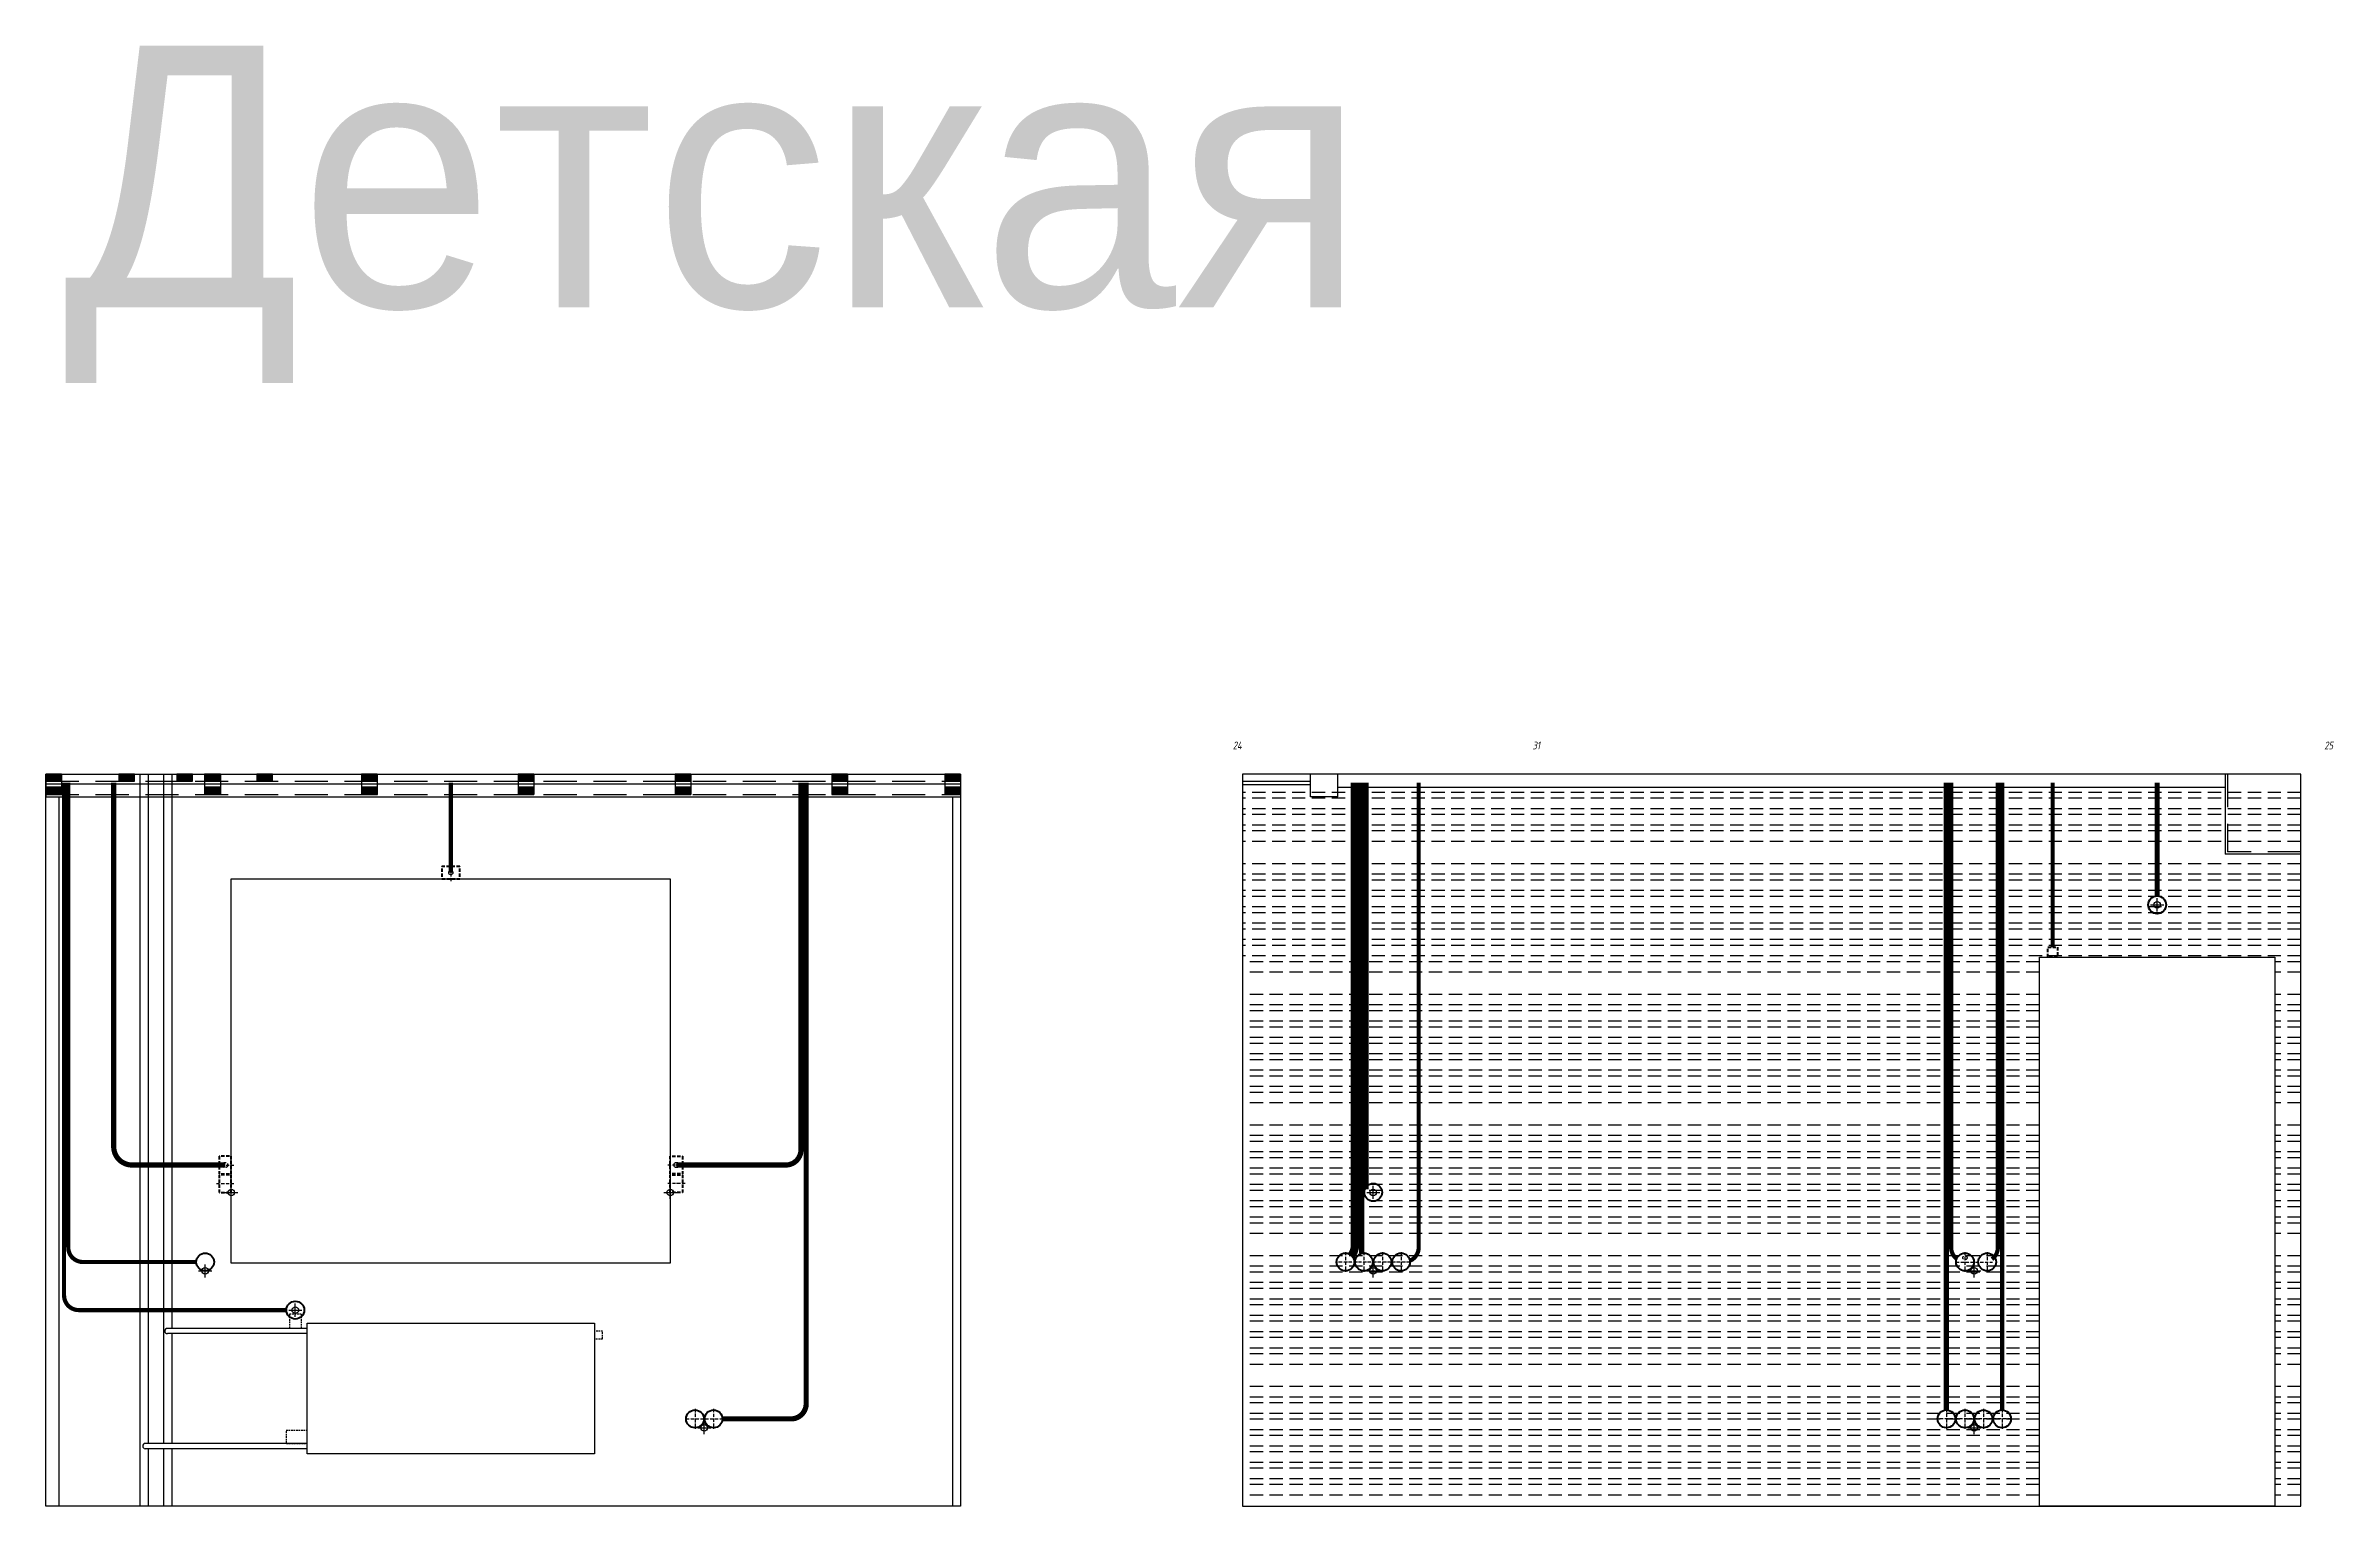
# Model space of a CAD drawing. Header units: millimetres. Extents: x -36531 to 56557, y -58468 to 154.
# Drawn here: x 19343 to 28101, y -31338 to -25753 of the extents above; entities that cross this region are included whole.
import ezdxf
from ezdxf.enums import TextEntityAlignment as Align

# ---------------------------------------------------------------- set-up
doc = ezdxf.new("R2010")
doc.units = ezdxf.units.MM
doc.header["$PDMODE"] = 34
doc.header["$PDSIZE"] = 25
doc.linetypes.add('ACAD_ISO10W100', pattern=[18.5, 12, -3, 0.5, -3])
doc.linetypes.add('DASHED', pattern=[19.05, 12.7, -6.35])
for name, color, linetype in [('01 Черновое', 7, 'Continuous'), ('02 ЭОМ и СС', 7, 'Continuous'), ('03 Потолок', 7, 'Continuous'), ('10 Перегородки', 7, 'Continuous'), ('11 Привязка размеры', 7, 'Continuous')]:
    doc.layers.add(name, color=color, linetype=linetype)
doc.layers.add('100 noprint', color=1, linetype='Continuous', plot=False)
doc.styles.get("Standard").update_dxf_attribs({"font": 'Ubuntu-R.ttf'})
doc.styles.add('ГОСТ-ISOCPEUR', font='isocpeui.ttf', dxfattribs={"width": 0.8})

msp = doc.modelspace()

# ---------------------------------------------------------------- texts
at = {"layer": '100 noprint', "style": 'ГОСТ-ISOCPEUR', "width": 0.8}
for s, p in [('24', (23903, -28428.9)), ('31', (25047.3, -28428.9)), ('25', (28080, -28428.9))]:
    msp.add_text(s, height=30, dxfattribs=at).set_placement(p, align=Align.MIDDLE)
at = {"layer": '100 noprint', "insert": (19409.2, -25752.7), "char_height": 1000, "width": 2318.604, "attachment_point": 1}
msp.add_mtext('{Детская}', dxfattribs=at)

# ---------------------------------------------------------------- hatches: boundary and pattern name
at = {"layer": '03 Потолок', "lineweight": -2}
for points in [[(19343.5, -28538.4), (19343.5, -28565.4), (19403.5, -28565.4), (19403.5, -28538.4)], [(19623.5, -28538.4), (19623.5, -28565.4), (19683.5, -28565.4), (19683.5, -28538.4)], [(19845.5, -28538.4), (19845.5, -28565.4), (19905.5, -28565.4), (19905.5, -28538.4)], [(19951.5, -28538.4), (19951.5, -28565.4), (20011.5, -28565.4), (20011.5, -28538.4)], [(20151.5, -28538.4), (20151.5, -28565.4), (20211.5, -28565.4), (20211.5, -28538.4)], [(20551.5, -28538.4), (20551.5, -28565.4), (20611.5, -28565.4), (20611.5, -28538.4)], [(21151.5, -28538.4), (21151.5, -28565.4), (21211.5, -28565.4), (21211.5, -28538.4)], [(21751.5, -28538.4), (21751.5, -28565.4), (21811.5, -28565.4), (21811.5, -28538.4)], [(22351.5, -28538.4), (22351.5, -28565.4), (22411.5, -28565.4), (22411.5, -28538.4)], [(22783.5, -28538.4), (22783.5, -28565.4), (22843.5, -28565.4), (22843.5, -28538.4)], [(19343.5, -28588.9), (19343.5, -28615.9), (19403.5, -28615.9), (19403.5, -28588.9)], [(19951.5, -28588.9), (19951.5, -28615.9), (20011.5, -28615.9), (20011.5, -28588.9)], [(20551.5, -28588.9), (20551.5, -28615.9), (20611.5, -28615.9), (20611.5, -28588.9)], [(21151.5, -28588.9), (21151.5, -28615.9), (21211.5, -28615.9), (21211.5, -28588.9)], [(21751.5, -28588.9), (21751.5, -28615.9), (21811.5, -28615.9), (21811.5, -28588.9)], [(22351.5, -28588.9), (22351.5, -28615.9), (22411.5, -28615.9), (22411.5, -28588.9)], [(22783.5, -28588.9), (22783.5, -28615.9), (22843.5, -28615.9), (22843.5, -28588.9)]]:
    msp.add_hatch(color=252, dxfattribs=at).paths.add_polyline_path(points)

# ---------------------------------------------------------------- linework, layer by layer
at = {"layer": '01 Черновое'}
for p, q in [((19703.5, -28538.4), (19703.5, -31338.4)), ((19735.5, -28538.4), (19735.5, -31098.4)), ((19793.5, -28538.4), (19793.5, -31098.4)), ((19825.5, -28538.4), (19825.5, -30658.4)), ((20343.5, -30658.4), (19808.8, -30658.4)), ((20343.5, -30678.4), (19808.8, -30678.4)), ((19825.5, -30678.4), (19825.5, -31098.4)), ((20343.5, -31098.4), (19724.3, -31098.4)), ((20343.5, -31118.4), (19724.3, -31118.4)), ((19735.5, -31118.4), (19735.5, -31338.4)), ((19793.5, -31118.4), (19793.5, -31338.4)), ((19825.5, -31118.4), (19825.5, -31338.4))]:
    msp.add_line(p, q, dxfattribs=at)
at = {"layer": '01 Черновое', "linetype": 'DASHED', "ltscale": 0.5}
for p, q in [((20276, -30603.4), (20276, -30658.4)), ((20321, -30603.4), (20276, -30603.4)), ((20321, -30603.4), (20321, -30658.4))]:
    msp.add_line(p, q, dxfattribs=at)
at = {"layer": '01 Черновое'}
for points in [[(19343.5, -28538.4), (22843.5, -28538.4), (22843.5, -31338.4), (19343.5, -31338.4)], [(27973.5, -31338.4), (27973.5, -28538.4), (23923.5, -28538.4), (23923.5, -31338.4)], [(20053.5, -30408.4), (20053.5, -28938.4), (21733.5, -28938.4), (21733.5, -30408.4)], [(27873.5, -29238.4), (27873.5, -31338.4), (26973.5, -31338.4), (26973.5, -29238.4)], [(20343.5, -31138.4), (20343.5, -30638.4), (21443.5, -30638.4), (21443.5, -31138.4)]]:
    msp.add_lwpolyline(points, close=True, dxfattribs=at)
at = {"layer": '01 Черновое', "linetype": 'DASHED', "ltscale": 0.5, "flags": 128}
for points in [[(21473.5, -30698.4), (21473.5, -30668.4), (21443.5, -30668.4), (21443.5, -30698.4)], [(20343.5, -31098.4), (20343.5, -31048.4), (20263.5, -31048.4), (20263.5, -31098.4)]]:
    msp.add_lwpolyline(points, close=True, dxfattribs=at)
at = {"layer": '01 Черновое'}
for centre in [(19808.8, -30668.4), (19724.3, -31108.4)]:
    msp.add_arc(centre, 10, 90, 270, dxfattribs=at)
at = {"layer": '02 ЭОМ и СС', "color": 254, "const_width": 16}
msp.add_lwpolyline([(20264.5, -30588.3), (19469.5, -30588.3, -0.414214), (19413.5, -30532.3), (19413.5, -28571.4)], format="xyb", dxfattribs=at)
at = {"layer": '02 ЭОМ и СС', "flags": 128}
for points in [[(19919.5, -30404.3, 16, 16, 0), (19485.5, -30404.3, 16, 16, -0.414214), (19429.5, -30348.3, 16, 16, 0), (19429.5, -28571.4, 16, 16, 0)], [(26791.2, -30393.5, 16, 16, 0.238397), (26814, -30348.4, 16, 16, 0), (26814, -28571.4, 16, 16, 0)]]:
    msp.add_lwpolyline(points, format="xyseb", dxfattribs=at)
at = {"layer": '02 ЭОМ и СС', "color": 1, "const_width": 20, "flags": 128}
for points in [[(20030, -30033.4), (19673.5, -30033.4, -0.414214), (19603.5, -29963.4), (19603.5, -28571.4)], [(22233.5, -28571.4), (22233.5, -29975.4, -0.414214), (22175.5, -30033.4), (21757, -30033.4)]]:
    msp.add_lwpolyline(points, format="xyb", dxfattribs=at)
at = {"layer": '02 ЭОМ и СС', "const_width": 16, "flags": 128}
for points in [[(20893.5, -28914.9), (20893.5, -28571.4)], [(27023.5, -29200.4), (27023.5, -28571.4)]]:
    msp.add_lwpolyline(points, dxfattribs=at)
at = {"layer": '02 ЭОМ и СС', "color": 1, "const_width": 20}
msp.add_lwpolyline([(22253.5, -28571.4), (22253.5, -30946.4, -0.414214), (22195.5, -31004.4), (21933, -31004.4)], format="xyb", dxfattribs=at)
at = {"layer": '02 ЭОМ и СС', "color": 111, "const_width": 16}
msp.add_lwpolyline([(24332.9, -30375.6, 0.172285), (24345.5, -30340.2), (24345.5, -28571.4)], format="xyb", dxfattribs=at)
at = {"layer": '02 ЭОМ и СС', "color": 3, "const_width": 16, "flags": 128}
msp.add_lwpolyline([(24345.3, -30385.6, 0.172285), (24361.5, -30340.2), (24361.5, -28571.4)], format="xyb", dxfattribs=at)
at = {"layer": '02 ЭОМ и СС', "color": 1, "const_width": 20, "flags": 128}
for points in [[(24379.5, -30371.5), (24379.5, -28571.4)], [(26617, -30970.4), (26617, -28571.4)]]:
    msp.add_lwpolyline(points, dxfattribs=at)
at = {"layer": '02 ЭОМ и СС', "color": 3, "const_width": 16, "flags": 128}
msp.add_lwpolyline([(24397.5, -30126), (24397.5, -28571.4)], dxfattribs=at)
at = {"layer": '02 ЭОМ и СС', "color": 6, "const_width": 16, "flags": 128}
msp.add_lwpolyline([(24563.6, -30399.8, 0.299332), (24597.5, -30348.4), (24597.5, -28571.4)], format="xyb", dxfattribs=at)
at = {"layer": '02 ЭОМ и СС', "color": 3, "flags": 128}
msp.add_lwpolyline([(26656.2, -30392.3, 16, 16, -0.229101), (26635, -30348.4, 16, 16, 0), (26635, -28571.4, 16, 16, 0)], format="xyseb", dxfattribs=at)
at = {"layer": '02 ЭОМ и СС', "color": 6, "const_width": 16, "flags": 128}
msp.add_lwpolyline([(26830, -30970.4), (26830, -28571.4)], dxfattribs=at)
at = {"layer": '02 ЭОМ и СС', "color": 5, "const_width": 20, "flags": 128}
msp.add_lwpolyline([(27423.5, -29004.4), (27423.5, -28571.4)], dxfattribs=at)
at = {"layer": '02 ЭОМ и СС', "linetype": 'DASHED', "lineweight": 40, "flags": 128}
for points in [[(20927.5, -28891.4), (20859.5, -28891.4), (20859.5, -28938.4), (20927.5, -28938.4)], [(27004.5, -29238.4), (27004.5, -29200.4), (27042.5, -29200.4), (27042.5, -29238.4)]]:
    msp.add_lwpolyline(points, close=True, dxfattribs=at)
at = {"layer": '02 ЭОМ и СС', "color": 1, "linetype": 'DASHED', "lineweight": 40, "flags": 128}
for points in [[(20006.5, -29999.4), (20006.5, -30067.4), (20053.5, -30067.4), (20053.5, -29999.4)], [(21780.5, -29999.4), (21780.5, -30067.4), (21733.5, -30067.4), (21733.5, -29999.4)], [(20006.5, -30070.4), (20006.5, -30138.4), (20053.5, -30138.4), (20053.5, -30070.4)], [(21780.5, -30070.4), (21780.5, -30138.4), (21733.5, -30138.4), (21733.5, -30070.4)]]:
    msp.add_lwpolyline(points, close=True, dxfattribs=at)
at = {"layer": '02 ЭОМ и СС'}
msp.add_circle((20893.5, -28914.9), 8, dxfattribs=at)
at = {"layer": '02 ЭОМ и СС', "color": 5, "lineweight": 40}
msp.add_circle((27423.5, -29038.4), 34, dxfattribs=at)
at = {"layer": '02 ЭОМ и СС', "color": 1, "linetype": 'DASHED'}
msp.add_circle((20030, -30033.4), 10, dxfattribs=at)
at = {"layer": '02 ЭОМ и СС', "color": 1}
msp.add_circle((21757, -30033.4), 10, dxfattribs=at)
at = {"layer": '02 ЭОМ и СС', "color": 3, "lineweight": 40}
for centre in [(24423.5, -30138), (24317, -30404.4), (26688, -30404.4)]:
    msp.add_circle(centre, 34, dxfattribs=at)
at = {"layer": '02 ЭОМ и СС', "lineweight": 40}
for centre in [(19953.5, -30404.3), (26773, -30404.4), (20298.5, -30588.4)]:
    msp.add_circle(centre, 34, dxfattribs=at)
at = {"layer": '02 ЭОМ и СС', "color": 1, "lineweight": 40}
for centre in [(24388, -30404.4), (24459, -30404.4), (21828, -31004.4), (21899, -31004.4), (26617, -31004.4), (26688, -31004.4), (26759, -31004.4)]:
    msp.add_circle(centre, 34, dxfattribs=at)
at = {"layer": '02 ЭОМ и СС', "color": 6, "lineweight": 40}
for centre in [(24530, -30404.4), (26830, -31004.4)]:
    msp.add_circle(centre, 34, dxfattribs=at)
at = {"layer": '02 ЭОМ и СС', "color": 3, "linetype": 'DASHED'}
msp.add_circle((26688, -30388.3), 8, dxfattribs=at)
at = {"layer": '03 Потолок', "color": 1, "lineweight": -2}
for p, q in [((19343.5, -28538.4), (19343.5, -28625.4)), ((19403.5, -28538.4), (19403.5, -28615.9)), ((19951.5, -28538.4), (19951.5, -28615.9)), ((20011.5, -28538.4), (20011.5, -28615.9)), ((20551.5, -28538.4), (20551.5, -28615.9)), ((20611.5, -28538.4), (20611.5, -28615.9)), ((21151.5, -28538.4), (21151.5, -28615.9)), ((21211.5, -28538.4), (21211.5, -28615.9)), ((21751.5, -28538.4), (21751.5, -28615.9)), ((21811.5, -28538.4), (21811.5, -28615.9)), ((22351.5, -28538.4), (22351.5, -28615.9)), ((22411.5, -28538.4), (22411.5, -28615.9)), ((22783.5, -28538.4), (22783.5, -28615.9)), ((22843.5, -28538.4), (22843.5, -28615.9)), ((24183.5, -28625.4), (24183.5, -28538.4)), ((24287.5, -28625.4), (24287.5, -28538.4)), ((27683.5, -28538.4), (27683.5, -28844.9)), ((23923.5, -28565.4), (24183.5, -28565.4)), ((23923.5, -28577.9), (24183.5, -28577.9)), ((24287.5, -28625.4), (24183.5, -28625.4)), ((24287.5, -28588.4), (27683.5, -28588.4)), ((27973.5, -28844.9), (27683.5, -28844.9))]:
    msp.add_line(p, q, dxfattribs=at)
at = {"layer": '03 Потолок', "color": 1, "linetype": 'DASHED', "ltscale": 10}
for p, q in [((27693, -28538.4), (27693, -28835.4)), ((19343.5, -28565.4), (22843.5, -28565.4)), ((19343.5, -28615.9), (22843.5, -28615.9)), ((27973.5, -28835.4), (27693, -28835.4))]:
    msp.add_line(p, q, dxfattribs=at)
at = {"layer": '03 Потолок', "color": 1, "ltscale": 10}
for p, q in [((19343.5, -28574.9), (22843.5, -28574.9)), ((19343.5, -28625.4), (22843.5, -28625.4))]:
    msp.add_line(p, q, dxfattribs=at)
at = {"layer": '03 Потолок', "color": 1, "lineweight": -2}
for points in [[(19343.5, -28538.4), (19343.5, -28565.4), (19403.5, -28565.4), (19403.5, -28538.4)], [(19343.5, -28538.4), (19343.5, -28565.4), (19403.5, -28565.4), (19403.5, -28538.4)], [(19623.5, -28538.4), (19623.5, -28565.4), (19683.5, -28565.4), (19683.5, -28538.4)], [(19623.5, -28538.4), (19623.5, -28565.4), (19683.5, -28565.4), (19683.5, -28538.4)], [(19845.5, -28538.4), (19845.5, -28565.4), (19905.5, -28565.4), (19905.5, -28538.4)], [(19845.5, -28538.4), (19845.5, -28565.4), (19905.5, -28565.4), (19905.5, -28538.4)], [(19951.5, -28538.4), (19951.5, -28565.4), (20011.5, -28565.4), (20011.5, -28538.4)], [(19951.5, -28538.4), (19951.5, -28565.4), (20011.5, -28565.4), (20011.5, -28538.4)], [(20151.5, -28538.4), (20151.5, -28565.4), (20211.5, -28565.4), (20211.5, -28538.4)], [(20151.5, -28538.4), (20151.5, -28565.4), (20211.5, -28565.4), (20211.5, -28538.4)], [(20551.5, -28538.4), (20551.5, -28565.4), (20611.5, -28565.4), (20611.5, -28538.4)], [(20551.5, -28538.4), (20551.5, -28565.4), (20611.5, -28565.4), (20611.5, -28538.4)], [(21151.5, -28538.4), (21151.5, -28565.4), (21211.5, -28565.4), (21211.5, -28538.4)], [(21151.5, -28538.4), (21151.5, -28565.4), (21211.5, -28565.4), (21211.5, -28538.4)], [(21751.5, -28538.4), (21751.5, -28565.4), (21811.5, -28565.4), (21811.5, -28538.4)], [(21751.5, -28538.4), (21751.5, -28565.4), (21811.5, -28565.4), (21811.5, -28538.4)], [(22351.5, -28538.4), (22351.5, -28565.4), (22411.5, -28565.4), (22411.5, -28538.4)], [(22351.5, -28538.4), (22351.5, -28565.4), (22411.5, -28565.4), (22411.5, -28538.4)], [(22783.5, -28538.4), (22783.5, -28565.4), (22843.5, -28565.4), (22843.5, -28538.4)], [(22783.5, -28538.4), (22783.5, -28565.4), (22843.5, -28565.4), (22843.5, -28538.4)], [(19343.5, -28588.9), (19343.5, -28615.9), (19403.5, -28615.9), (19403.5, -28588.9)], [(19343.5, -28588.9), (19343.5, -28615.9), (19403.5, -28615.9), (19403.5, -28588.9)], [(19951.5, -28588.9), (19951.5, -28615.9), (20011.5, -28615.9), (20011.5, -28588.9)], [(19951.5, -28588.9), (19951.5, -28615.9), (20011.5, -28615.9), (20011.5, -28588.9)], [(20551.5, -28588.9), (20551.5, -28615.9), (20611.5, -28615.9), (20611.5, -28588.9)], [(20551.5, -28588.9), (20551.5, -28615.9), (20611.5, -28615.9), (20611.5, -28588.9)], [(21151.5, -28588.9), (21151.5, -28615.9), (21211.5, -28615.9), (21211.5, -28588.9)], [(21151.5, -28588.9), (21151.5, -28615.9), (21211.5, -28615.9), (21211.5, -28588.9)], [(21751.5, -28588.9), (21751.5, -28615.9), (21811.5, -28615.9), (21811.5, -28588.9)], [(21751.5, -28588.9), (21751.5, -28615.9), (21811.5, -28615.9), (21811.5, -28588.9)], [(22351.5, -28588.9), (22351.5, -28615.9), (22411.5, -28615.9), (22411.5, -28588.9)], [(22351.5, -28588.9), (22351.5, -28615.9), (22411.5, -28615.9), (22411.5, -28588.9)], [(22783.5, -28588.9), (22783.5, -28615.9), (22843.5, -28615.9), (22843.5, -28588.9)], [(22783.5, -28588.9), (22783.5, -28615.9), (22843.5, -28615.9), (22843.5, -28588.9)]]:
    msp.add_lwpolyline(points, close=True, dxfattribs=at)
at = {"layer": '10 Перегородки', "color": 3, "linetype": 'Continuous', "ltscale": 10}
for p, q in [((19393.5, -28625.4), (19393.5, -31338.4)), ((22813.5, -28625.4), (22813.5, -31338.4))]:
    msp.add_line(p, q, dxfattribs=at)
at = {"layer": '100 noprint', "linetype": 'DASHED', "ltscale": 4}
for p, q in [((27973.5, -28608.4), (23923.5, -28608.4)), ((27973.5, -28630.9), (23923.5, -28630.9)), ((27973.5, -28670.9), (23923.5, -28670.9)), ((27973.5, -28693.4), (23923.5, -28693.4)), ((27973.5, -28733.4), (23923.5, -28733.4)), ((27973.5, -28755.9), (23923.5, -28755.9)), ((27973.5, -28795.9), (23923.5, -28795.9)), ((27973.5, -28880.9), (23923.5, -28880.9)), ((27973.5, -28920.9), (23923.5, -28920.9)), ((27973.5, -28943.4), (23923.5, -28943.4)), ((27973.5, -28983.4), (23923.5, -28983.4)), ((27973.5, -29005.9), (23923.5, -29005.9)), ((27973.5, -29045.9), (23923.5, -29045.9)), ((27973.5, -29068.4), (23923.5, -29068.4)), ((27973.5, -29108.4), (23923.5, -29108.4)), ((27973.5, -29130.9), (23923.5, -29130.9)), ((27973.5, -29170.9), (23923.5, -29170.9)), ((27973.5, -29193.4), (23923.5, -29193.4)), ((27973.5, -29233.4), (23923.5, -29233.4)), ((26973.5, -29255.9), (23923.5, -29255.9)), ((26973.5, -29295.9), (23923.5, -29295.9)), ((27973.5, -29255.9), (27873.5, -29255.9)), ((27973.5, -29295.9), (27873.5, -29295.9)), ((26973.5, -29380.9), (23923.5, -29380.9)), ((26973.5, -29420.9), (23923.5, -29420.9)), ((27973.5, -29380.9), (27873.5, -29380.9)), ((27973.5, -29420.9), (27873.5, -29420.9)), ((26973.5, -29443.4), (23923.5, -29443.4)), ((26973.5, -29483.4), (23923.5, -29483.4)), ((26973.5, -29505.9), (23923.5, -29505.9)), ((27973.5, -29443.4), (27873.5, -29443.4)), ((27973.5, -29483.4), (27873.5, -29483.4)), ((27973.5, -29505.9), (27873.5, -29505.9)), ((26973.5, -29545.9), (23923.5, -29545.9)), ((26973.5, -29568.4), (23923.5, -29568.4)), ((27973.5, -29545.9), (27873.5, -29545.9)), ((27973.5, -29568.4), (27873.5, -29568.4)), ((26973.5, -29608.4), (23923.5, -29608.4)), ((26973.5, -29630.9), (23923.5, -29630.9)), ((26973.5, -29670.9), (23923.5, -29670.9)), ((27973.5, -29608.4), (27873.5, -29608.4)), ((27973.5, -29630.9), (27873.5, -29630.9)), ((27973.5, -29670.9), (27873.5, -29670.9)), ((26973.5, -29693.4), (23923.5, -29693.4)), ((26973.5, -29733.4), (23923.5, -29733.4)), ((26973.5, -29755.9), (23923.5, -29755.9)), ((27973.5, -29693.4), (27873.5, -29693.4)), ((27973.5, -29733.4), (27873.5, -29733.4)), ((27973.5, -29755.9), (27873.5, -29755.9)), ((26973.5, -29795.9), (23923.5, -29795.9)), ((27973.5, -29795.9), (27873.5, -29795.9)), ((26973.5, -29880.9), (23923.5, -29880.9)), ((26973.5, -29920.9), (23923.5, -29920.9)), ((26973.5, -29943.4), (23923.5, -29943.4)), ((27973.5, -29880.9), (27873.5, -29880.9)), ((27973.5, -29920.9), (27873.5, -29920.9)), ((27973.5, -29943.4), (27873.5, -29943.4)), ((26973.5, -29983.4), (23923.5, -29983.4)), ((26973.5, -30005.9), (23923.5, -30005.9)), ((27973.5, -29983.4), (27873.5, -29983.4)), ((27973.5, -30005.9), (27873.5, -30005.9)), ((26973.5, -30045.9), (23923.5, -30045.9)), ((26973.5, -30068.4), (23923.5, -30068.4)), ((26973.5, -30108.4), (23923.5, -30108.4)), ((27973.5, -30045.9), (27873.5, -30045.9)), ((27973.5, -30068.4), (27873.5, -30068.4)), ((27973.5, -30108.4), (27873.5, -30108.4)), ((26973.5, -30130.9), (23923.5, -30130.9)), ((26973.5, -30170.9), (23923.5, -30170.9)), ((26973.5, -30193.4), (23923.5, -30193.4)), ((27973.5, -30130.9), (27873.5, -30130.9)), ((27973.5, -30170.9), (27873.5, -30170.9)), ((27973.5, -30193.4), (27873.5, -30193.4)), ((26973.5, -30233.4), (23923.5, -30233.4)), ((26973.5, -30255.9), (23923.5, -30255.9)), ((26973.5, -30295.9), (23923.5, -30295.9)), ((27973.5, -30233.4), (27873.5, -30233.4)), ((27973.5, -30255.9), (27873.5, -30255.9)), ((27973.5, -30295.9), (27873.5, -30295.9)), ((26973.5, -30380.9), (23923.5, -30380.9)), ((27973.5, -30380.9), (27873.5, -30380.9)), ((26973.5, -30420.9), (23923.5, -30420.9)), ((26973.5, -30443.4), (23923.5, -30443.4)), ((27973.5, -30420.9), (27873.5, -30420.9)), ((27973.5, -30443.4), (27873.5, -30443.4)), ((26973.5, -30483.4), (23923.5, -30483.4)), ((26973.5, -30505.9), (23923.5, -30505.9)), ((26973.5, -30545.9), (23923.5, -30545.9)), ((27973.5, -30483.4), (27873.5, -30483.4)), ((27973.5, -30505.9), (27873.5, -30505.9)), ((27973.5, -30545.9), (27873.5, -30545.9)), ((26973.5, -30568.4), (23923.5, -30568.4)), ((26973.5, -30608.4), (23923.5, -30608.4)), ((26973.5, -30630.9), (23923.5, -30630.9)), ((27973.5, -30568.4), (27873.5, -30568.4)), ((27973.5, -30608.4), (27873.5, -30608.4)), ((27973.5, -30630.9), (27873.5, -30630.9)), ((26973.5, -30670.9), (23923.5, -30670.9)), ((26973.5, -30693.4), (23923.5, -30693.4)), ((26973.5, -30733.4), (23923.5, -30733.4)), ((27973.5, -30670.9), (27873.5, -30670.9)), ((27973.5, -30693.4), (27873.5, -30693.4)), ((27973.5, -30733.4), (27873.5, -30733.4)), ((26973.5, -30755.9), (23923.5, -30755.9)), ((26973.5, -30795.9), (23923.5, -30795.9)), ((27973.5, -30755.9), (27873.5, -30755.9)), ((27973.5, -30795.9), (27873.5, -30795.9)), ((26973.5, -30880.9), (23923.5, -30880.9)), ((27973.5, -30880.9), (27873.5, -30880.9)), ((26973.5, -30920.9), (23923.5, -30920.9)), ((26973.5, -30943.4), (23923.5, -30943.4)), ((26973.5, -30983.4), (23923.5, -30983.4)), ((27973.5, -30920.9), (27873.5, -30920.9)), ((27973.5, -30943.4), (27873.5, -30943.4)), ((27973.5, -30983.4), (27873.5, -30983.4)), ((26973.5, -31005.9), (23923.5, -31005.9)), ((26973.5, -31045.9), (23923.5, -31045.9)), ((26973.5, -31068.4), (23923.5, -31068.4)), ((27973.5, -31005.9), (27873.5, -31005.9)), ((27973.5, -31045.9), (27873.5, -31045.9)), ((27973.5, -31068.4), (27873.5, -31068.4)), ((26973.5, -31108.4), (23923.5, -31108.4)), ((26973.5, -31130.9), (23923.5, -31130.9)), ((26973.5, -31170.9), (23923.5, -31170.9)), ((27973.5, -31108.4), (27873.5, -31108.4)), ((27973.5, -31130.9), (27873.5, -31130.9)), ((27973.5, -31170.9), (27873.5, -31170.9)), ((26973.5, -31193.4), (23923.5, -31193.4)), ((26973.5, -31233.4), (23923.5, -31233.4)), ((26973.5, -31255.9), (23923.5, -31255.9)), ((27973.5, -31193.4), (27873.5, -31193.4)), ((27973.5, -31233.4), (27873.5, -31233.4)), ((27973.5, -31255.9), (27873.5, -31255.9)), ((26973.5, -31295.9), (23923.5, -31295.9)), ((27973.5, -31295.9), (27873.5, -31295.9))]:
    msp.add_line(p, q, dxfattribs=at)
at = {"layer": '100 noprint'}
msp.add_lwpolyline([(27873.5, -29238.4), (27873.5, -31338.4), (26973.5, -31338.4), (26973.5, -29238.4)], close=True, dxfattribs=at)
at = {"layer": '11 Привязка размеры', "linetype": 'ACAD_ISO10W100'}
for p, q in [((20893.5, -28881.4), (20893.5, -28948.4)), ((19996.5, -30033.4), (20063.5, -30033.4)), ((21790.5, -30033.4), (21723.5, -30033.4)), ((19996.5, -30104.4), (20063.5, -30104.4)), ((21790.5, -30104.4), (21723.5, -30104.4)), ((24317, -30366.5), (24317, -30442.3)), ((24388, -30366.5), (24388, -30442.3)), ((24459, -30366.5), (24459, -30442.3)), ((24530, -30366.5), (24530, -30442.3)), ((26688, -30366.5), (26688, -30442.3)), ((26773, -30366.5), (26773, -30442.3)), ((24564, -30404.4), (24283, -30404.4)), ((26654, -30404.4), (26793, -30404.4)), ((21828, -30966.5), (21828, -31042.3)), ((21899, -30966.3), (21899, -31042.1)), ((26617, -30966.5), (26617, -31042.3)), ((26688, -30966.5), (26688, -31042.3)), ((26759, -30966.5), (26759, -31042.3)), ((26830, -30966.5), (26830, -31042.3)), ((21794, -31004.4), (21933, -31004.4)), ((26864, -31004.4), (26583, -31004.4))]:
    msp.add_line(p, q, dxfattribs=at)
at = {"layer": '11 Привязка размеры', "lineweight": -2}
for p in [(27423.5, -29038.4), (20053.5, -30138.4), (21733.5, -30138.4), (24423.5, -30138.4), (19953.5, -30438.4), (24423.5, -30438.4), (26723.5, -30438.4), (20298.5, -30588.5), (21863.5, -31038.4), (26723.5, -31038.4)]:
    msp.add_point(p, dxfattribs=at)

msp.set_redraw_order([(e.dxf.handle, doc.entitydb.next_handle()) for e in msp.query("TEXT MTEXT ATTDEF DIMENSION ARC_DIMENSION")])  # texts and dimensions are drawn at this point

doc.saveas('drawing.dxf')
